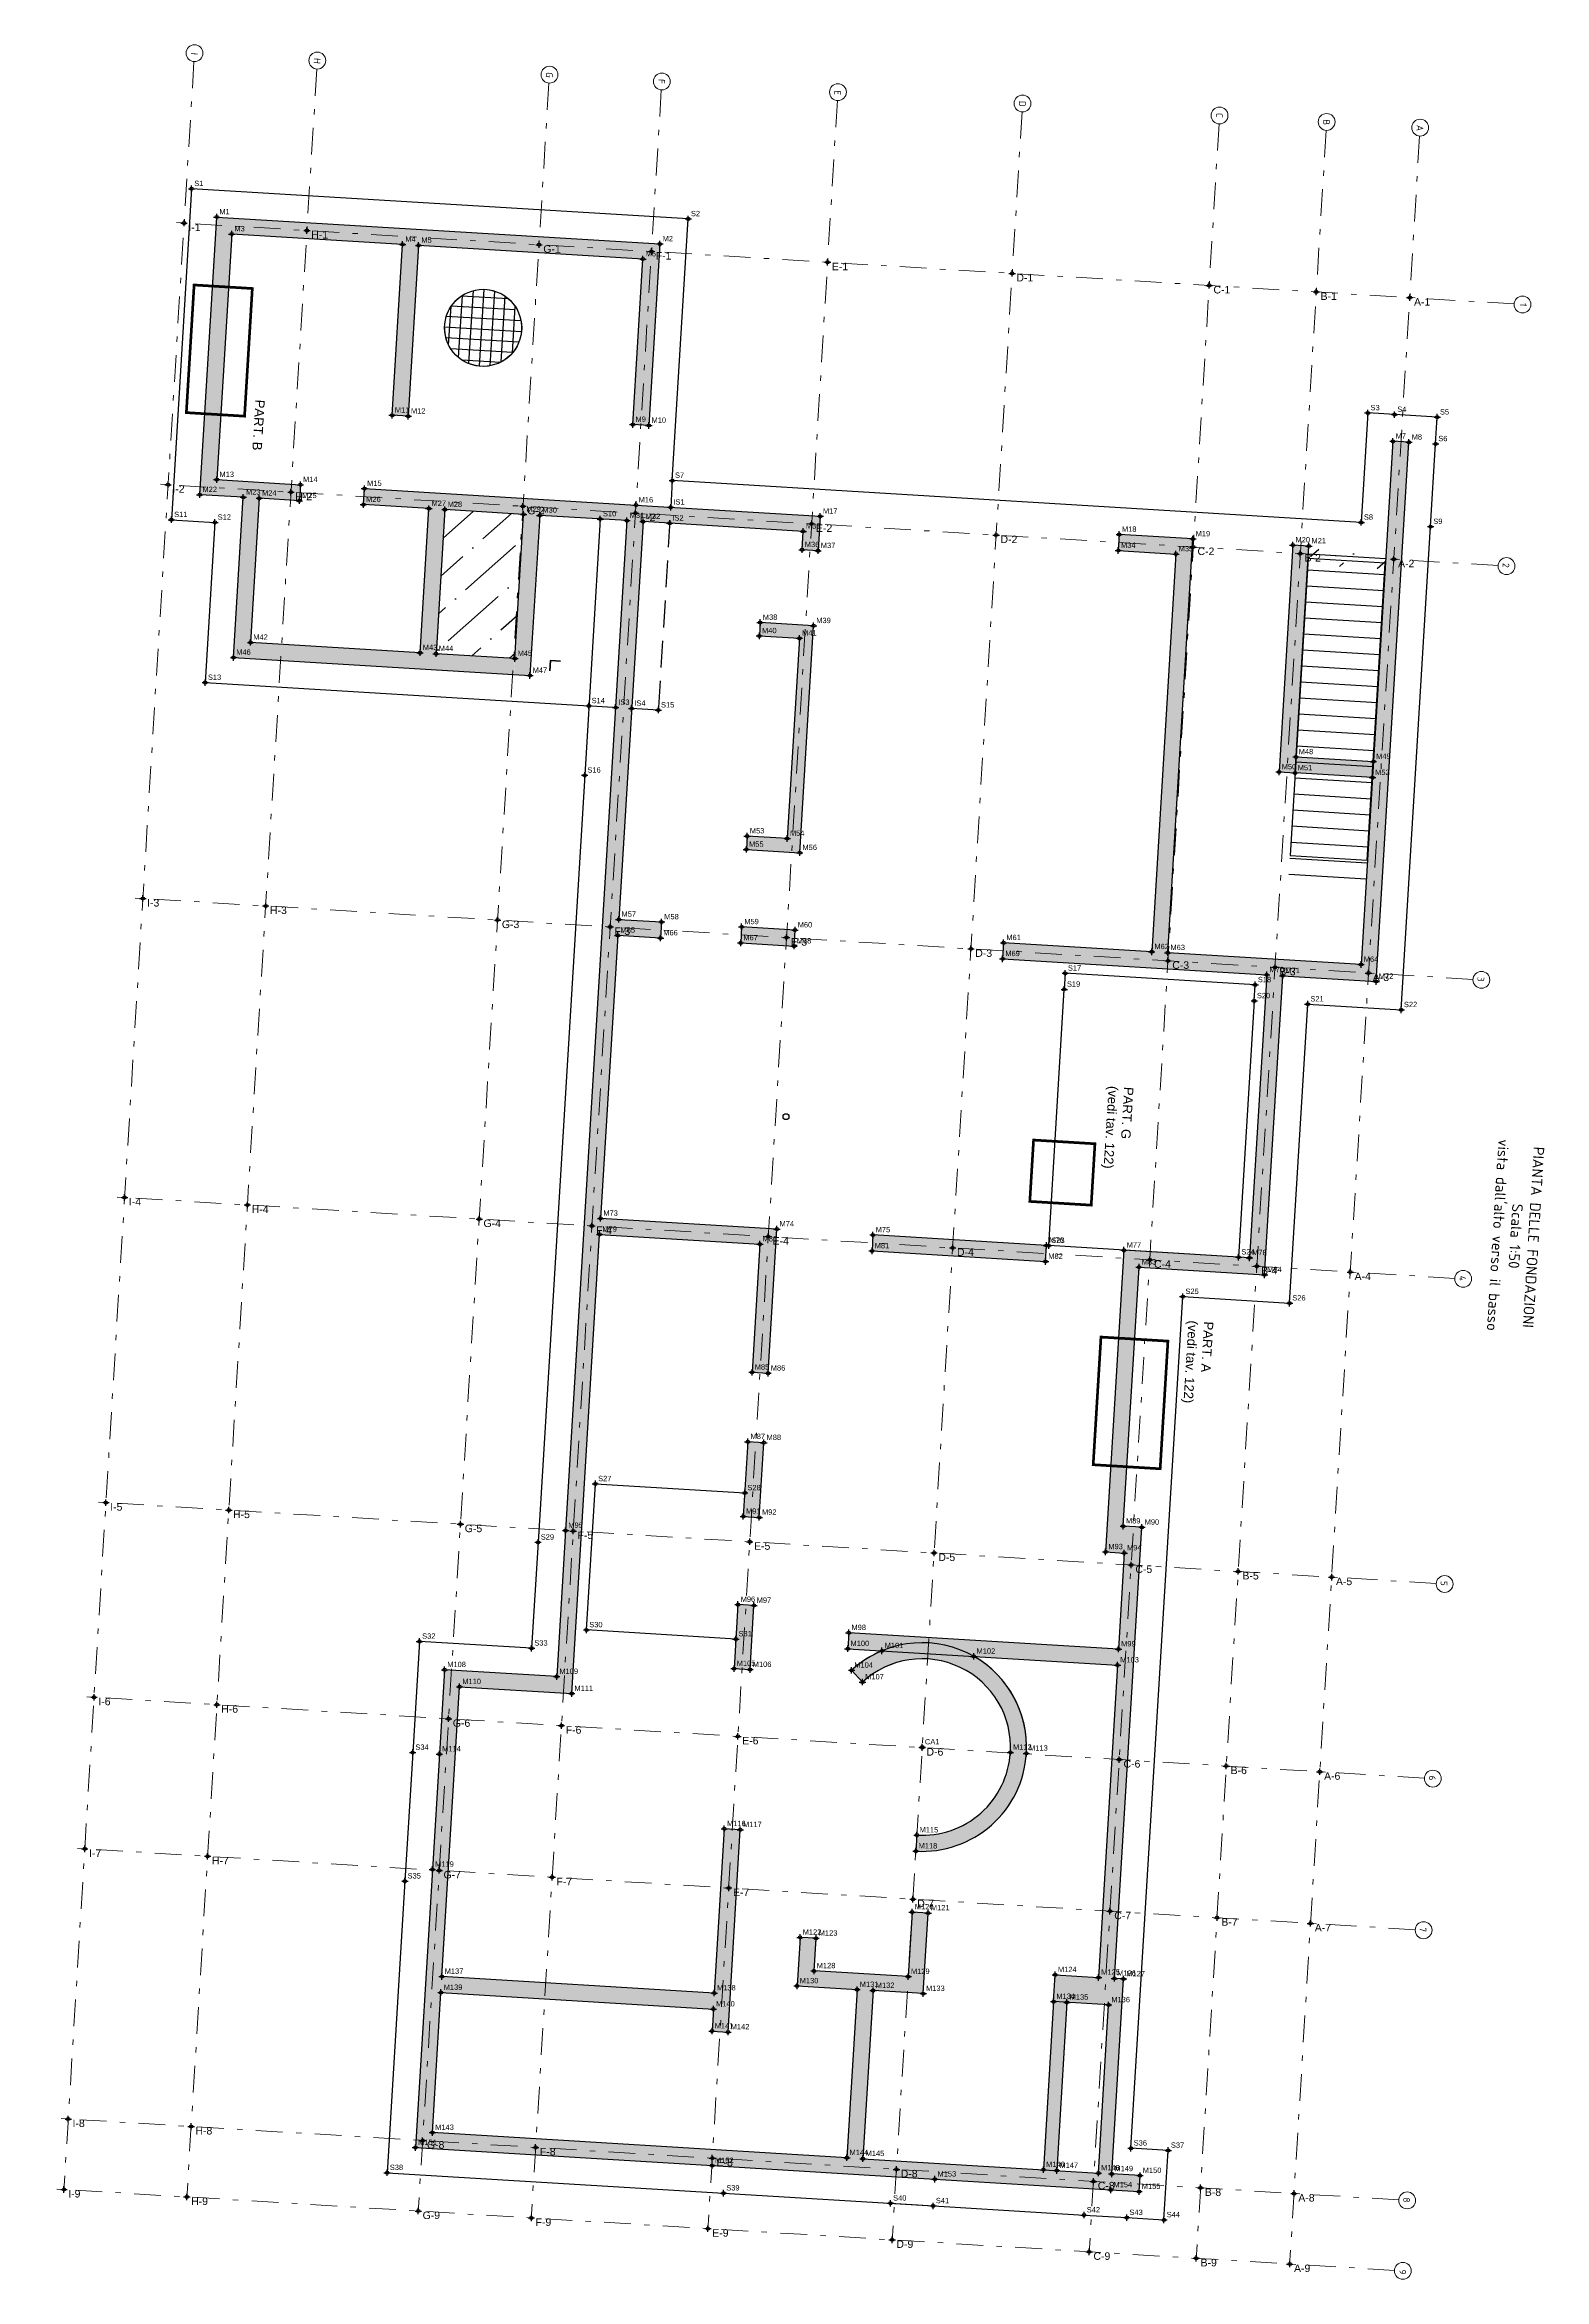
# Model space of a CAD drawing. Header units: metres. Extents: x 990.8 to 1018.8, y 1046 to 1087.7.
import ezdxf

# ---------------------------------------------------------------- set-up
doc = ezdxf.new("R2010")
doc.units = ezdxf.units.M
doc.header["$PDMODE"] = 34
doc.header["$PDSIZE"] = 0.06
for name, pattern in [('Nascosta', [0.158749999999965, 0.10583333333331, -0.052916666666655]), ('TRATTEGGIATA', [0.75, 0.5, -0.25]), ('TRATTO-PUNTO', [1, 0.5, -0.25, 0, -0.25])]:
    doc.linetypes.add(name, pattern=pattern)
doc.layers.add('A-DETL-THIN', color=151, linetype='Continuous', lineweight=20)
for name, color, linetype in [('CAMPITURE', 252, 'Continuous'), ('DBP LINEE SOTTILI', 1, 'Continuous'), ('DBP Q', 1, 'Continuous'), ('DBP QUOTE', 1, 'Continuous'), ('DBP STRUTTURE SOTTILI', 3, 'Continuous'), ('M3 LINEE SOTTILI', 1, 'Continuous'), ('M3 TESTI', 3, 'Continuous'), ('MURI INTERRATO', 4, 'Continuous'), ('PT_ASSI', 30, 'Continuous'), ('PT_CENTRI', 6, 'Continuous'), ('PT_INCROCI', 5, 'Continuous'), ('PT_MURI', 1, 'Continuous'), ('PT_SOLETTA', 3, 'Continuous'), ('SOLETTA INTERRATO', 1, 'Continuous'), ('TESTI', 2, 'Continuous')]:
    doc.layers.add(name, color=color, linetype=linetype)
doc.layers.add('NO-STAMPA', color=200, linetype='Continuous', plot=False)
doc.layers.add('Z_NO STAMPA', color=6, linetype='Continuous', plot=False)
doc.styles.add('DBP 1-50', font='arial.ttf', dxfattribs={"height": 0.125})
doc.styles.add('MA 1-50', font='isocpeur.ttf', dxfattribs={"height": 0.125})
doc.styles.get("Standard").update_dxf_attribs({"font": 'arial.ttf'})
pattern_1 = [(41.52026786393788, (879.5378103541086, 2470.001935237244), (0.3236886467899548, 0.9543849642252795), [1.25, -0.25, 0, -0.25])]

msp = doc.modelspace()

# ---------------------------------------------------------------- hatches: boundary and pattern name
at = {"layer": 'CAMPITURE', "lineweight": 9, "transparency": 33554585}
h = msp.add_hatch(color=4, dxfattribs=at)
h.paths.add_polyline_path([(1016.258909285649, 1080.309077794951), (1015.6458851945599, 1070.227698848335), (1015.3459836691081, 1070.245935129406), (1015.9590077601961, 1080.327314076022)])
h.paths.add_polyline_path([(1015.5948350433091, 1074.338376087295), (1015.57662640694, 1074.038929187892), (1013.8298528166151, 1074.145146234014), (1013.848061452984, 1074.444593133417)])
h.paths.add_polyline_path([(1013.848061452984, 1074.444593133417), (1014.087808498507, 1078.387310642209), (1014.3872553978958, 1078.369102005841), (1014.147508352373, 1074.426384497049)])
h.paths.add_polyline_path([(1011.451419486709, 1070.783308210736), (1011.921809259569, 1078.519019778606), (1012.221256158972, 1078.500811142237), (1011.750866386111, 1070.765099574367)])
h.paths.add_polyline_path([(1010.8255917852662, 1078.285123970137), (1010.843800421635, 1078.584570869539), (1011.921809259569, 1078.519019778606), (1011.9036006232, 1078.219572879204)])
h.paths.add_polyline_path([(1004.9155568116121, 1078.299312388129), (1004.9546780668479, 1078.942674051452), (1005.2541249661272, 1078.924465415091), (1005.2150037108909, 1078.281103751767)])
h.paths.add_polyline_path([(1004.9364694304791, 1078.64322715205), (1004.954678076152, 1078.942674204463), (996.7348606875262, 1079.44250127279), (996.7166520418532, 1079.143054220377)])
h.paths.add_polyline_path([(1001.7518052928099, 1080.64020355236), (1001.939961201952, 1083.734488179471), (1002.239408158192, 1083.716279539646), (1002.0512522490499, 1080.621994912535)])
h.paths.add_polyline_path([(1002.257616800061, 1084.015726438714), (1002.2394081636921, 1083.716279539312), (993.9547106135665, 1084.220051812183), (993.9729192499353, 1084.519498711585)])
h.paths.add_polyline_path([(997.254032318782, 1080.813517460961), (997.4482577733802, 1084.007617721206), (997.7477046726592, 1083.989409084845), (997.553479218061, 1080.7953088246)])
h.paths.add_polyline_path([(994.2541575129687, 1084.201843175814), (993.9567497856115, 1079.310877152248), (993.657302886209, 1079.329085788617), (993.9547106135665, 1084.220051812183)])
h.paths.add_polyline_path([(995.5370730731784, 1079.515335665707), (995.5188644368095, 1079.215888766304), (993.9567497856115, 1079.310877152248), (993.9749584219803, 1079.61032405165)])
h.paths.add_polyline_path([(997.7755158203404, 1076.373680193912), (997.9393935476605, 1079.068702288542), (998.2388404470626, 1079.050493652174), (998.0749627197424, 1076.355471557543)])
h.paths.add_polyline_path([(999.5472433084701, 1076.265945762063), (999.5290346721013, 1075.966498862661), (995.7360406130067, 1076.197141589999), (995.7542492493753, 1076.496588489401)])
h.paths.add_polyline_path([(1000.6279438450501, 1057.215228942208), (1001.9420004363351, 1078.825313515746), (1001.6425535369331, 1078.843522152115), (1000.3284969456481, 1057.233437578577)])
h.paths.add_polyline_path([(1004.8649863375881, 1076.643879710859), (1004.880160201581, 1076.893418799474), (1004.1315429529332, 1076.938940390405), (1004.1163690889412, 1076.689401301789)])
h.paths.add_polyline_path([(1004.6222045196891, 1072.651254391277), (1004.880160201581, 1076.893418799474), (1005.129699284292, 1076.878244935841), (1004.871743602401, 1072.636080527644)])
h.paths.add_polyline_path([(1003.873587271042, 1072.696775982208), (1003.8887611343312, 1072.946315059265), (1004.6373783829781, 1072.900793468334), (1004.6222045196891, 1072.651254391277)])
h.paths.add_polyline_path([(1002.270135728548, 1071.041045584206), (1002.2883443649171, 1071.340492483608), (1001.4898192998421, 1071.389048847258), (1001.471610663473, 1071.089601947856)])
h.paths.add_polyline_path([(1004.7837351932849, 1071.1887538472), (1004.765526556916, 1070.889306947798), (1003.767370225557, 1070.950002402362), (1003.7855788619258, 1071.249449301764)])
h.paths.add_polyline_path([(1004.443840647715, 1065.599078391694), (1004.4256320113459, 1065.299631492291), (1001.131716117922, 1065.499926492348), (1001.1499247542911, 1065.799373391751)])
h.paths.add_polyline_path([(1003.9805160209921, 1062.922264933422), (1004.1261851119439, 1065.31784012866), (1004.4256320113459, 1065.299631492291), (1004.2799629203942, 1062.904056297053)])
h.paths.add_polyline_path([(1009.46632148462, 1064.993119446749), (1009.4845301209889, 1065.292566346151), (1006.2405220441301, 1065.489826573481), (1006.222313407761, 1065.190379674078)])
h.paths.add_polyline_path([(1015.3459836691081, 1070.245935129406), (1015.36419230548, 1070.545382028871), (1008.681984837589, 1070.951710784209), (1008.663776201216, 1070.652263884744)])
h.paths.add_polyline_path([(1013.898656988664, 1070.333943538522), (1013.5587624431141, 1064.744268083042), (1013.2593155437121, 1064.762476719411), (1013.599210089262, 1070.352152174891)])
h.paths.add_polyline_path([(1013.2593155437121, 1064.762476719411), (1013.27752418008, 1065.061923618813), (1010.931856801431, 1065.204557937035), (1010.9136481650621, 1064.905111037633)])
h.paths.add_polyline_path([(1011.2130950644641, 1064.886902401264), (1010.888374382554, 1059.546766028602), (1010.588927483152, 1059.564974664971), (1010.9136481650621, 1064.905111037633)])
h.paths.add_polyline_path([(1003.8166382936752, 1060.227242838844), (1003.90161193006, 1061.624661702678), (1004.201058829462, 1061.606453066309), (1004.116085193077, 1060.209034202475)])
h.paths.add_polyline_path([(1003.943103147571, 1057.36428865812), (1004.015937693046, 1058.562076255728), (1003.716490793644, 1058.580284892097), (1003.643656248169, 1057.382497294489)])
h.paths.add_polyline_path([(1005.7883409076389, 1058.053561905026), (1005.770132271271, 1057.754115005624), (1010.810821744494, 1057.447602960085), (1010.8290303808631, 1057.747049859487)])
h.paths.add_polyline_path([(1010.888374382554, 1059.546766028602), (1010.918722109835, 1060.045844194272), (1011.268076825758, 1060.024600785178), (1011.2377290984768, 1059.525522619508)])
h.paths.add_polyline_path([(1011.2377290984768, 1059.525522619508), (1010.755200234702, 1051.590179785341), (1010.4557533353, 1051.60838842171), (1010.9382821990739, 1059.543731255877)])
h.paths.add_polyline_path([(1009.6168989911271, 1051.158473573537), (1009.6472467176841, 1051.657551727289), (1010.924886910298, 1051.579861540067), (1010.894539183741, 1051.080783386315)])
h.paths.add_polyline_path([(1010.645000116094, 1051.095957249032), (1010.453809434628, 1047.951764811998), (1010.70336507752, 1047.936589941381), (1010.8945557589859, 1051.080782378415)])
h.paths.add_polyline_path([(1011.232371133606, 1047.904422222854), (1011.2141625058662, 1047.604975465358), (997.6891443314983, 1048.427398867673), (997.707352959238, 1048.726845625168)])
h.paths.add_polyline_path([(1007.272278052794, 1052.813172625395), (1007.1806679449701, 1051.306614847743), (1006.8809814747851, 1051.324838051828), (1006.9725915826089, 1052.831395829479)])
h.paths.add_polyline_path([(1006.8991901111531, 1051.624284951214), (1006.8809814747829, 1051.324838051802), (1004.821206978017, 1051.450087920437), (1004.8394156143859, 1051.749534819849)])
h.paths.add_polyline_path([(1004.8394156143991, 1051.749534819848), (1004.8764398416852, 1052.358410182014), (1005.175886741114, 1052.340201545644), (1005.1388625138279, 1051.731326183478)])
h.paths.add_polyline_path([(1006.051939889365, 1048.219431625016), (1006.2431305798691, 1051.363624210695), (1005.9436836804671, 1051.381832847064), (1005.7524929899619, 1048.237640261385)])
h.paths.add_polyline_path([(1003.231588704349, 1050.605913596574), (1003.4615698846042, 1054.388028300459), (1003.761016783882, 1054.369819664098), (1003.531035603628, 1050.587704960213)])
h.paths.add_polyline_path([(997.707352959238, 1048.726845625168), (998.2141600134653, 1057.061451133756), (998.5136069128675, 1057.043242497387), (998.0067998586403, 1048.7086369888)])
h.paths.add_polyline_path([(998.2323686498341, 1057.360898033158), (998.2141600134653, 1057.061451133756), (1000.6097352086808, 1056.915782042805), (1000.6279438450501, 1057.215228942208)])
h.paths.add_polyline_path([(994.2887144173296, 1076.285149926482), (995.7360406256487, 1076.1971417979), (995.7542492493753, 1076.496588489401), (994.3069230443543, 1076.584596672218)])
h.paths.add_polyline_path([(999.5266759089905, 1075.966643191056), (999.8284816292166, 1075.948291175404), (1000.0105679351918, 1078.942759220325), (999.7087622182901, 1078.961111290639)])
for points in [[(994.7702471956534, 1079.261410356779), (994.6063694683335, 1076.566388262152), (994.3069230819647, 1076.584596867324), (994.4708008092848, 1079.279618961952)], [(1003.274806902647, 1051.316650812314), (1003.2565982662782, 1051.017203912912), (998.1660009765656, 1051.326750731175), (998.1842096129344, 1051.626197630577)], [(1009.866438073962, 1051.143299709893), (1009.6752473920901, 1047.999107266182), (1009.4257083092211, 1048.014281129825), (1009.616898991093, 1051.158473573536)]]:
    msp.add_hatch(color=4, dxfattribs=at).paths.add_polyline_path(points)
at = {"layer": 'CAMPITURE', "transparency": 33554585}
h = msp.add_hatch(dxfattribs=at)
h.set_pattern_fill('ANSI36', color=4, scale=4, angle=356.5202678639379, style=0)
h.set_pattern_definition(pattern_1)
h.paths.add_polyline_path([(998.2388404470626, 1079.050493652174), (998.0749627197424, 1076.355471557543), (999.5433859858686, 1076.266180316452), (999.7072637131887, 1078.961202411083)])
at = {"layer": 'CAMPITURE', "lineweight": 9, "transparency": 33554585}
h = msp.add_hatch(color=4, dxfattribs=at)
edge = h.paths.add_edge_path()
edge.add_line((1007.042793586394, 1053.969893397771), (1007.061002222762, 1054.269340297173))
edge.add_arc((1007.160996546605, 1055.916414636273), 1.650106888453633, 266.5258220094397, 492.60474347565247)
edge.add_line((1006.0439782911672, 1057.130961037338), (1005.840924738749, 1057.351396152522))
edge.add_arc((1007.1611496840828, 1055.916298232473), 1.949999986259336, -93.47973102116418, 132.6126473935737, ccw=False)
at = {"layer": 'NO-STAMPA', "transparency": 33554585}
h = msp.add_hatch(dxfattribs=at)
h.set_pattern_fill('ANSI36', color=4, scale=4, angle=356.5202678639379)
h.set_pattern_definition(pattern_1)
h.paths.add_polyline_path([(1015.831878096305, 1078.236625739829), (1015.8136694599361, 1077.937178840427), (1014.366342779492, 1078.025187249543), (1014.3845514158611, 1078.324634148945)])
h = msp.add_hatch(dxfattribs=at)
h.set_pattern_fill('ANSI36', color=4, scale=4, angle=356.5202678639379)
h.set_pattern_definition(pattern_1)
h.paths.add_polyline_path([(1015.831878096305, 1078.236625739829), (1015.8136694599361, 1077.937178840427), (1014.366342779492, 1078.025187249543), (1014.3845514158611, 1078.324634148945)])

# ---------------------------------------------------------------- linework, layer by layer
at = {"layer": 'A-DETL-THIN', "color": 4, "transparency": 33554585}
for radius, start, end in [(0.720510051935161, 86.5202678639269, 266.5202678639449), (0.7205100519351609, 266.5202678639449, 86.5202678639269)]:
    msp.add_arc((998.953574704788, 1082.447735678331, -1.05846599999995), radius, start, end, dxfattribs=at)
at = {"layer": 'DBP LINEE SOTTILI', "color": 4, "linetype": 'Continuous', "transparency": 33554585}
msp.add_circle((1004.6141347323601, 1067.700523055923, -1.05846599999995), 0.055416520272081, dxfattribs=at)
at = {"layer": 'DBP Q', "color": 4, "linetype": 'Nascosta', "transparency": 33554585, "const_width": 0.05, "elevation": -1.05846599999995}
for points in [[(994.6392883030398, 1083.183340783447), (994.4941647024007, 1080.796736352378), (993.4061287202728, 1080.862897169519), (993.5512523209122, 1083.249501600587)], [(1010.389229759398, 1067.194145225757), (1010.319457806464, 1066.046722950518), (1009.1720631294679, 1066.11649322527), (1009.2418350824018, 1067.263915500509)], [(1011.7533595459781, 1063.504867813422), (1011.608235945339, 1061.118263382353), (1010.356719480674, 1061.194365049327), (1010.5018430813129, 1063.580969480396)]]:
    msp.add_lwpolyline(points, close=True, dxfattribs=at)
at = {"layer": 'DBP QUOTE', "color": 4, "transparency": 33554585, "elevation": -1.05846599999995}
for points in [[(998.3092258565816, 1082.125323990028), (998.3531017075302, 1082.846876513734)], [(998.3640333352737, 1082.861952660793), (999.5518429431131, 1082.789724852564)], [(998.4954506483828, 1081.892711101427), (998.56574905765, 1083.048791120905)], [(998.5570510508164, 1083.049320025509), (999.420069054951, 1082.996842003367)], [(998.6888850646799, 1081.778662813565), (998.7719676569986, 1083.144982847649)], [(998.8863807631187, 1081.731403620737), (998.9737344778728, 1083.167963641186)], [(999.0873195816466, 1081.74076764857), (999.172058179035, 1083.134321220277)], [(999.2919992477318, 1081.811651121325), (999.3665783015222, 1083.038127720972)], [(999.5027437251224, 1081.982272372565), (999.555159051966, 1082.844259332303)], [(998.2334166805028, 1082.469156311709), (999.6710236508538, 1082.381738934482)], [(998.2673853141973, 1082.667460176667), (999.6613317180097, 1082.582697692115)], [(998.2563303973782, 1082.267393569603), (999.6238317521534, 1082.184239144051)], [(998.3525959072686, 1082.061170483681), (999.5032865794628, 1081.991199787492)], [(998.5533722491505, 1081.8485923487), (999.278232055756, 1081.804515389937)]]:
    msp.add_lwpolyline(points, dxfattribs=at)
at = {"layer": 'DBP STRUTTURE SOTTILI', "color": 4, "transparency": 33554585}
msp.add_circle((998.953574704788, 1082.447735678331, -1.05846599999995), 0.7205100519275652, dxfattribs=at)
at = {"layer": 'M3 LINEE SOTTILI', "color": 4, "linetype": 'TRATTO-PUNTO', "lineweight": 20, "transparency": 33554585}
for points in [[(993.54866253113, 1087.426914587273), (991.1168339084993, 1047.61813449021)], [(995.8444220932224, 1087.287315041778), (993.4141750599795, 1047.478438772117)], [(1000.1834756320582, 1087.023454126131), (997.7406253174263, 1047.215357873097)], [(1002.284192779865, 1086.895714634632), (999.8530523152592, 1047.086906334156)], [(1005.5755591763441, 1086.696087732951), (1003.1548129036241, 1046.886134317313)], [(1009.0267045924879, 1086.489430571537), (1006.5973609612979, 1046.676801357481)], [(1012.7092952643, 1086.262232007899), (1010.2801503802, 1046.452859905805)], [(1014.710535078525, 1086.140112178904), (1012.2815016359868, 1046.331162612109)], [(1016.4579529513348, 1086.033855955534), (1014.028834166751, 1046.224911578181)], [(1018.223166105106, 1082.894623223438), (992.9939572495812, 1084.428749944539)], [(1017.925758377748, 1078.003657199872), (992.6965495222239, 1079.537783920973)], [(1017.455368604885, 1070.267945631955), (992.2261597493607, 1071.802072353055)], [(1017.115474398455, 1064.678275753404), (991.8862737209708, 1066.212536965019)], [(1016.768599536508, 1058.973806742844), (991.5393906809836, 1060.507933463944)], [(1016.5473646046271, 1055.335526915112), (991.3181557491025, 1056.869653636212)], [(1016.3749895136689, 1052.500762934107), (991.1457806581443, 1054.034889655207)], [(1016.067870513582, 1047.450091897535), (990.8386616580574, 1048.984218618635)], [(1015.9877525135589, 1046.132525540165), (990.7585436580346, 1047.666652261265)]]:
    msp.add_lwpolyline(points, dxfattribs=at)
at = {"layer": 'M3 LINEE SOTTILI', "color": 4, "lineweight": 35, "transparency": 33554585, "elevation": -1.05846599999995}
msp.add_lwpolyline([(1000.3998901614741, 1076.215394156689), (1000.209801315912, 1076.226952996248), (1000.198242476592, 1076.036864151003)], dxfattribs=at)
at = {"layer": 'M3 LINEE SOTTILI', "color": 4, "lineweight": 20, "transparency": 33554585}
for centre in [(993.5582178579025, 1087.584055018707, -1.05846599999995), (995.8539774199949, 1087.444455473212, -1.05846599999995), (1000.1930309588301, 1087.180594557565, -1.05846599999995), (1002.2937481066378, 1087.052855066066, -1.05846599999995), (1005.585084215809, 1086.852730079845, -1.05846599999995), (1009.0360350726542, 1086.642886166268, -1.05846599999995), (1012.718824491556, 1086.418944714593, -1.05846599999995), (1014.7201129112309, 1086.297621442623, -1.05846599999995), (1016.467508278108, 1086.190996386968, -1.05846599999995), (1018.38030653654, 1082.885067896666, -1.05846599999995), (1018.082898809183, 1077.9941018731, -1.05846599999995), (1017.6125090363189, 1070.258390305182, -1.05846599999995), (1017.27263297635, 1064.669019017316, -1.05846599999995), (1016.925739967942, 1058.964251416072, -1.05846599999995), (1016.7045050360612, 1055.325971588339, -1.05846599999995), (1016.532129945103, 1052.491207607334, -1.05846599999995), (1016.225010945016, 1047.440536570762, -1.05846599999995), (1016.144892944993, 1046.122970213393, -1.05846599999995)]:
    msp.add_circle(centre, 0.1574306814475634, dxfattribs=at)
at = {"layer": 'MURI INTERRATO', "color": 4, "transparency": 33554585}
for p, q in [((994.2887144455958, 1076.285149967919, -1.05846599999995), (994.4708002962511, 1079.279618993148, -1.05846599999995)), ((994.7702471956534, 1079.261410356779, -1.05846599999995), (994.6063694683332, 1076.566388262149, -1.05846599999995)), ((997.7755158203404, 1076.373680193912, -1.05846599999995), (997.9393935476605, 1079.068702288542, -1.05846599999995)), ((998.2388404470626, 1079.050493652174, -1.05846599999995), (998.0749627197424, 1076.355471557543, -1.05846599999995)), ((999.7111210357903, 1078.960967856694, -1.05846599999995), (998.2388404470626, 1079.050493652174, -1.05846599999995)), ((999.5472433084701, 1076.265945762063, -1.05846599999995), (999.7111210357903, 1078.960967856694, -1.05846599999995)), ((1000.0105679351918, 1078.942759220325, -1.05846599999995), (999.8284816292166, 1075.948291175404, -1.05846599999995)), ((1001.6425535369331, 1078.843522152115, -1.05846599999995), (1000.0105679351918, 1078.942759220325, -1.05846599999995)), ((1001.6425535369331, 1078.843522152115, -1.05846599999995), (1000.494499013877, 1059.963395144788, -1.05846599999995)), ((1014.3872553978958, 1078.369102005841, -1.05846599999995), (1014.087808498494, 1078.38731064221, -1.05846599999995)), ((997.7755158203404, 1076.373680193912, -1.05846599999995), (994.6063694683332, 1076.566388262149, -1.05846599999995)), ((994.2887139325621, 1076.285149999115, -1.05846599999995), (999.8284816986636, 1075.948291171181, -1.05846599999995)), ((999.5472433084701, 1076.265945762063, -1.05846599999995), (998.0749627197424, 1076.355471557543, -1.05846599999995)), ((1015.576626406938, 1074.038929187893, -1.05846599999995), (1014.1292997264941, 1074.126937597009, -1.05846599999995)), ((1014.147508362865, 1074.426384496411, -1.05846599999995), (1015.5948350433091, 1074.338376087295, -1.05846599999995)), ((1013.599210089262, 1070.352152174891, -1.05846599999995), (1013.27752418008, 1065.061923618813, -1.05846599999995)), ((1013.5587624431141, 1064.744268083042, -1.05846599999995), (1013.898656988664, 1070.333943538522, -1.05846599999995)), ((1013.898656988664, 1070.333943538522, -1.05846599999995), (1015.6454305685102, 1070.227726493037, -1.05846599999995)), ((1004.443840647715, 1065.599078391694, -1.05846599999995), (1001.1499247542911, 1065.799373391751, -1.05846599999995)), ((1000.6097352086808, 1056.915782042805, -1.05846599999995), (1001.131716117922, 1065.499926492348, -1.05846599999995)), ((1001.131716117922, 1065.499926492348, -1.05846599999995), (1004.1261851119439, 1065.31784012866, -1.05846599999995)), ((1004.1261851119439, 1065.31784012866, -1.05846599999995), (1003.9805160209921, 1062.922264933422, -1.05846599999995)), ((1004.2799629203942, 1062.904056297053, -1.05846599999995), (1004.443840647715, 1065.599078391694, -1.05846599999995)), ((1006.2405220441301, 1065.489826573481, -1.05846599999995), (1006.222313407761, 1065.190379674078, -1.05846599999995)), ((1009.4845301209889, 1065.292566346151, -1.05846599999995), (1006.2405220441301, 1065.489826573481, -1.05846599999995)), ((1009.46632148462, 1064.993119446749, -1.05846599999995), (1009.4845301209889, 1065.292566346151, -1.05846599999995)), ((1006.222313407761, 1065.190379674078, -1.05846599999995), (1009.46632148462, 1064.993119446749, -1.05846599999995)), ((1010.931856801431, 1065.204557937035, -1.05846599999995), (1010.588927483152, 1059.564974664971, -1.05846599999995)), ((1010.918722109835, 1060.045844194272, -1.05846599999995), (1011.2130950644641, 1064.886902401264, -1.05846599999995)), ((1013.27752418008, 1065.061923618813, -1.05846599999995), (1010.931856801431, 1065.204557937035, -1.05846599999995)), ((1011.2130950644641, 1064.886902401264, -1.05846599999995), (1013.5587624431141, 1064.744268083042, -1.05846599999995)), ((1003.9805160209921, 1062.922264933422, -1.05846599999995), (1004.2799629203942, 1062.904056297053, -1.05846599999995)), ((1000.494499013877, 1059.963395144788, -1.05846599999995), (1000.3284969456481, 1057.233437578577, -1.05846599999995)), ((1010.755200352562, 1051.590179766212, -1.05846599999995), (1011.268076825758, 1060.024600785178, -1.05846599999995)), ((1011.268076825758, 1060.024600785178, -1.05846599999995), (1010.918722109835, 1060.045844194272, -1.05846599999995)), ((1010.588927483152, 1059.564974664971, -1.05846599999995), (1010.9382821990739, 1059.543731255877, -1.05846599999995)), ((1010.9382821990739, 1059.543731255877, -1.05846599999995), (1010.8290303808631, 1057.747049859487, -1.05846599999995)), ((1005.7883409076389, 1058.053561905026, -1.05846599999995), (1005.770132271271, 1057.754115005624, -1.05846599999995)), ((1010.8290303808631, 1057.747049859487, -1.05846599999995), (1005.7883409076389, 1058.053561905026, -1.05846599999995)), ((998.2323686498341, 1057.360898033158, -1.05846599999995), (998.1364698316252, 1055.783811029641, -1.05846599999995)), ((1000.3284969456481, 1057.233437578577, -1.05846599999995), (998.2323686498341, 1057.360898033158, -1.05846599999995)), ((1005.770132271271, 1057.754115005624, -1.05846599999995), (1010.810821744494, 1057.447602960085, -1.05846599999995)), ((1005.840924796081, 1057.351396199737, -1.05846599999995), (1006.044179004022, 1057.130743143178, -1.05846599999995)), ((1010.810821744494, 1057.447602960085, -1.05846599999995), (1010.4557533353, 1051.60838842171, -1.05846599999995)), ((998.5136069128675, 1057.043242497387, -1.05846599999995), (1000.6097352086808, 1056.915782042805, -1.05846599999995)), ((998.1364698316252, 1055.783811029641, -1.05846599999995), (998.0053676497696, 1053.627793353946, -1.05846599999995)), ((1003.761016783882, 1054.369819664098, -1.05846599999995), (1003.46156988448, 1054.388028300467, -1.05846599999995)), ((1007.061002222762, 1054.269340297173, -1.05846599999995), (1007.042793586394, 1053.969893397771, -1.05846599999995)), ((998.0053676497696, 1053.627793353946, -1.05846599999995), (997.6891443314983, 1048.427398867673, -1.05846599999995)), ((1007.272278052794, 1052.813172625395, -1.05846599999995), (1006.972831153392, 1052.831381261763, -1.05846599999995)), ((1007.181397531207, 1051.306570483366, -1.05846599999995), (1007.272259702758, 1052.813173741215, -1.05846599999995)), ((997.6891443314983, 1048.427398867673, -1.05846599999995), (1003.235852718447, 1048.090117044874, -1.05846599999995)), ((1003.235852718446, 1048.090117044873, -1.05846599999995), (1007.396214653786, 1047.83713557205, -1.05846599999995))]:
    msp.add_line(p, q, dxfattribs=at)
at = {"layer": 'MURI INTERRATO', "color": 4, "transparency": 33554585, "elevation": -1.05846599999995}
for points in [[(994.4708002962511, 1079.279618993148), (993.657302886209, 1079.329085788617), (993.9729192499353, 1084.519498711585), (1002.257616800061, 1084.015726438714), (1002.051252192213, 1080.621994915992), (1001.7518052928099, 1080.64020355236), (1001.9399612642901, 1083.734488175681), (997.7477046726592, 1083.989409084845), (997.5534792181843, 1080.795308824592), (997.254032318782, 1080.813517460961), (997.448257773257, 1084.007617721213), (994.2541575129687, 1084.201843175814), (993.9749584219803, 1079.61032405165), (995.5370730731784, 1079.515335665707), (995.5188644368095, 1079.215888766304), (994.7702471956534, 1079.261410356779)], [(1015.6454305685102, 1070.227726493037), (1016.258909285649, 1080.309077794951), (1015.9594623862458, 1080.32728643132), (1015.364192305477, 1070.545382028808)], [(997.9393935476605, 1079.068702288542), (996.7166520511573, 1079.143054373387), (996.7348606875262, 1079.44250127279), (1001.810485623002, 1079.133864733332), (1005.2541249661272, 1078.924465415091), (1005.2150037110141, 1078.28110375176), (1004.9155568116121, 1078.299312388129), (1004.936469430356, 1078.643227152058), (1001.9420004363351, 1078.825313515746), (1001.4898192998421, 1071.389048847258), (1002.2883443649171, 1071.340492483608), (1002.270135728548, 1071.041045584206), (1001.471610663473, 1071.089601947856), (1001.1499247542911, 1065.799373391751)], [(1015.364192305477, 1070.545382028808), (1011.7508663861081, 1070.76509957432), (1012.221256158972, 1078.500811142237), (1010.843800421635, 1078.584570869539), (1010.8255917852662, 1078.285123970137), (1011.9036006232031, 1078.219572879251), (1011.451419486709, 1070.783308210736), (1008.681984837589, 1070.951710784209), (1008.6637762012201, 1070.652263884806), (1013.599210089262, 1070.352152174891)], [(1014.087808498494, 1078.38731064221), (1013.8298528166151, 1074.145146234014), (1014.1292997160172, 1074.126937597646), (1014.3872553978958, 1078.369102005841)], [(1003.46156988448, 1054.388028300467), (1003.274806902647, 1051.316650812314), (998.1842096128116, 1051.626197630584), (998.5136069128675, 1057.043242497387)], [(998.0067998672694, 1048.708637130706), (998.1660009765656, 1051.326750731175), (1003.2565982664009, 1051.017203912905), (1003.231588704349, 1050.605913596574), (1003.531035603751, 1050.587704960206), (1003.761016783882, 1054.369819664098)], [(1006.972812803356, 1052.831382377584), (1006.8994113319031, 1051.624271499368)], [(1006.9001592681739, 1051.624226019137), (1005.1388625138279, 1051.731326183478), (1005.175886741114, 1052.340201545644), (1004.8764398425001, 1052.358410194963), (1004.821206978017, 1051.450087920437), (1005.9436836804671, 1051.381832847064), (1005.7524929985939, 1048.237640403339), (998.0067998672694, 1048.708637130706)], [(1007.181397531207, 1051.306570483366), (1006.2431305798691, 1051.363624210695), (1006.0519398979959, 1048.21943176697), (1010.4538094342211, 1047.951764805307), (1010.645000116094, 1051.095957249032), (1009.6168989911271, 1051.158473573537), (1009.647246718409, 1051.657551739207), (1010.4557533353, 1051.60838842171)], [(1007.396214653786, 1047.83713557205), (1010.685139866426, 1047.637144058424), (1011.214162506793, 1047.604975480594), (1011.232371133606, 1047.904422222854), (1010.70336507752, 1047.936589941381), (1010.924886910298, 1051.579861540067), (1010.755200233978, 1051.590179773423)], [(1009.6168989911271, 1051.158473573537), (1009.4257083092211, 1048.014281129825)], [(1009.866438073962, 1051.143299709893), (1009.675247392056, 1047.999107266181)]]:
    msp.add_lwpolyline(points, dxfattribs=at)
for points in [[(1004.8649863375881, 1076.643879710859), (1004.6373783829781, 1072.900793468334), (1003.888761134685, 1072.946315065091), (1003.873587271042, 1072.696775982208), (1004.871743602401, 1072.636080527644), (1005.129699284292, 1076.878244935841), (1004.1315429529332, 1076.938940390405), (1004.116369089295, 1076.689401307615)], [(1003.767370225557, 1070.950002402362), (1004.765526556916, 1070.889306947798), (1004.7837351932849, 1071.1887538472), (1003.7855788619258, 1071.249449301764)], [(1003.90161193006, 1061.624661702678), (1003.816638293798, 1060.227242838837), (1004.1160851932, 1060.209034202468), (1004.201058829462, 1061.606453066309)], [(1003.643656248169, 1057.382497294489), (1003.943103147571, 1057.36428865812), (1004.015937693046, 1058.562076255728), (1003.716490793644, 1058.580284892097)]]:
    msp.add_lwpolyline(points, close=True, dxfattribs=at)
at = {"layer": 'MURI INTERRATO', "color": 4, "transparency": 33554585}
for centre, radius, start, end in [((1007.161149722793, 1055.916298243886, -1.05846599999995), 1.949999999999857, 356.5202678639398, 132.61264627873206), ((1007.1611497881399, 1055.916298120136, -1.05846599999995), 1.950000139383172, 112.69722040093936, 132.61264740897573), ((1007.161149722793, 1055.916298243886, -1.05846599999995), 1.64999999999986, 356.52026786394106, 132.60591444020815), ((1007.161530655017, 1055.916524464399, -1.05846599999995), 1.649633519426408, 356.51162211858315, 132.62770322779738), ((1007.1611497227909, 1055.916298243886, -1.05846599999995), 1.950000000001525, 356.5202678639429, 60.34331569530647), ((1007.1611497227909, 1055.916298243886, -1.05846599999995), 1.950000000001529, 266.52026786392923, 356.5202678639429), ((1007.1611497227909, 1055.916298243886, -1.05846599999995), 1.650000000001528, 266.52026786392884, 356.5202678639446)]:
    msp.add_arc(centre, radius, start, end, dxfattribs=at)
at = {"layer": 'NO-STAMPA', "color": 4, "transparency": 33554585, "elevation": -1.05846599999995}
msp.add_lwpolyline([(1014.373530255604, 1078.135049525413), (1014.036063528235, 1072.585300323164), (1015.477660246903, 1072.497640339063), (1015.8151269742721, 1078.047389541312)], close=True, dxfattribs=at)
at = {"layer": 'PT_ASSI'}
for p in [(993.3641363466655, 1084.4062402555637, -1.05846599999995), (995.6600159191289, 1084.2666334125306, -1.05846599999995), (999.998113896747, 1084.0028442440184, -1.05846599999995), (1002.0997195796019, 1083.8750507228758, -1.05846599999995), (1005.3918459549462, 1083.674864539053, -1.05846599999995), (1008.8421592108433, 1083.4650593964363, -1.05846599999995), (1012.5249486297453, 1083.241117944761, -1.05846599999995), (1014.5262210192062, 1083.119425446734, -1.05846599999995), (1016.2736324162967, 1083.0131696171366, -1.05846599999995), (993.0653633310302, 1079.5153572518514, -1.05846599999995), (995.3614372166234, 1079.37573859311, -1.05846599999995), (999.6979866601314, 1079.1120435871844, -1.05846599999995), (1001.8010310086747, 1078.9841625842867, -1.05846599999995), (1005.094438227589, 1078.783898515487, -1.05846599999995), (1008.5437191205734, 1078.5741561483437, -1.05846599999995), (1012.2265085394755, 1078.3502146966682, -1.05846599999995), (1014.2277914140094, 1078.2285215610696, -1.05846599999995), (1015.9751923260269, 1078.1222663690437, -1.05846599999995), (992.5928141736457, 1071.7797769908452, -1.05846599999995), (994.8891953912299, 1071.6401396439944, -1.05846599999995), (999.2232956226252, 1071.37659356869, -1.05846599999995), (1001.3286154117981, 1071.2485742017916, -1.05846599999995), (1004.6240484547258, 1071.0481869475695, -1.05846599999995), (1008.0716965288183, 1070.8385438681648, -1.05846599999995), (1011.7544859477204, 1070.6146024164898, -1.05846599999995), (1013.7557854057881, 1070.4929082724868, -1.05846599999995), (1015.5031697342716, 1070.3866540888653, -1.05846599999995), (992.2513677360059, 1066.1903345340731, -1.05846599999995), (994.5479702728768, 1066.0506714414582, -1.05846599999995), (998.8802993736933, 1065.7872098843402, -1.05846599999995), (1000.9872626360775, 1065.6590793086198, -1.05846599999995), (1004.2841584075641, 1065.4585854695326, -1.05846599999995), (1007.7306255328933, 1065.2489957605642, -1.05846599999995), (1011.4134137538765, 1065.0250346771245, -1.05846599999995), (1013.414724543854, 1064.9033291361245, -1.05846599999995), (1015.162096321075, 1064.797066366474, -1.05846599999995), (991.9028924038672, 1060.485829809825, -1.05846599999995), (994.1997223261585, 1060.346165178334, -1.05846599999995), (998.5302467078692, 1060.0828365417367, -1.05846599999995), (1000.6388886403612, 1059.9546151633974, -1.05846599999995), (1003.9372793863487, 1059.7540480584587, -1.05846599999995), (1007.3825435448587, 1059.5445499391524, -1.05846599999995), (1011.0653329637607, 1059.320608487477, -1.05846599999995), (1013.0666566337877, 1059.198912871204, -1.05846599999995), (1014.8140167503119, 1059.0926601598528, -1.05846599999995), (991.6806418646855, 1056.8476117386983, -1.05846599999995), (993.9776163321519, 1056.7079383177677, -1.05846599999995), (998.3069887941012, 1056.4446797266044, -1.05846599999995), (1000.4167009177022, 1056.316393272551, -1.05846599999995), (1003.7160444544676, 1056.1157682307266, -1.05846599999995), (1007.1605406613826, 1055.9063168086857, -1.05846599999995), (1010.8433300802847, 1055.6823753570106, -1.05846599999995), (1012.8446615499221, 1055.560679266462, -1.05846599999995), (1014.5920138668358, 1055.4544270293861, -1.05846599999995), (991.5074754637867, 1054.012895875323, -1.05846599999995), (993.8045625535569, 1053.8732156061044, -1.05846599999995), (998.1330374977772, 1053.6100115908073, -1.05846599999995), (1000.2435834602668, 1053.4816744330428, -1.05846599999995), (1003.5436693635095, 1053.2810042497215, -1.05846599999995), (1006.9875672213079, 1053.0715892118326, -1.05846599999995), (1010.67035664021, 1052.8476477601573, -1.05846599999995), (1012.67169418691, 1052.7259513000774, -1.05846599999995), (1014.4190404267611, 1052.619699432533, -1.05846599999995), (991.1989465945801, 1048.962310569457, -1.05846599999995), (993.4962343423987, 1048.8226180987115, -1.05846599999995), (997.8231101881298, 1048.5595113206973, -1.05846599999995), (999.9351417931466, 1048.4310838246306, -1.05846599999995), (1003.2365503634227, 1048.2303332131496, -1.05846599999995), (1006.6793821484991, 1048.0209830005454, -1.05846599999995), (1010.3621715674013, 1047.7970415488703, -1.05846599999995), (991.118460802613, 1047.644766576619, -1.05846599999995), (993.4158008960094, 1047.5050709228665, -1.05846599999995), (1012.363519941544, 1047.6753444304, -1.05846599999995), (1014.1108553539524, 1047.5690932212458, -1.05846599999995), (997.7422595856129, 1047.2419895111002, -1.05846599999995), (999.8546787495497, 1047.1135384485196, -1.05846599999995), (1003.1564323633997, 1046.9127668557796, -1.05846599999995), (1006.5989860425489, 1046.7034335541193, -1.05846599999995), (1010.281775461451, 1046.479492102444, -1.05846599999995), (1012.283126660144, 1046.3577948122197, -1.05846599999995), (1014.030459248002, 1046.2515437748198, -1.05846599999995)]:
    msp.add_point(p, dxfattribs=at)
at = {"layer": 'PT_CENTRI'}
msp.add_point((1007.1611497227909, 1055.916298243886, -1.05846599999995), dxfattribs=at)
at = {"layer": 'PT_INCROCI'}
for p in [(1002.4592872383747, 1079.0944126878662, -1.05846599999995), (1002.441078602006, 1078.7949657884647, -1.05846599999995), (1001.4301194781208, 1075.3499755212624, -1.05846599999995), (1001.7295663775227, 1075.331766884893, -1.05846599999995)]:
    msp.add_point(p, dxfattribs=at)
at = {"layer": 'PT_MURI'}
for p in [(993.9729192499353, 1084.519498711585, -1.05846599999995), (994.2541575129687, 1084.201843175814, -1.05846599999995), (997.448257773257, 1084.007617721213, -1.05846599999995), (997.7477046726592, 1083.989409084845, -1.05846599999995), (1001.9399612642901, 1083.734488175681, -1.05846599999995), (1002.257616800061, 1084.015726438714, -1.05846599999995), (997.254032318782, 1080.813517460961, -1.05846599999995), (997.5534792181843, 1080.795308824592, -1.05846599999995), (1001.7518052928099, 1080.64020355236, -1.05846599999995), (1002.051252192213, 1080.621994915992, -1.05846599999995), (1015.9594623862458, 1080.32728643132, -1.05846599999995), (1016.258909285649, 1080.309077794951, -1.05846599999995), (993.9749584219803, 1079.61032405165, -1.05846599999995), (995.5370730731784, 1079.515335665707, -1.05846599999995), (996.7348606875262, 1079.44250127279, -1.05846599999995), (993.657302886209, 1079.329085788617, -1.05846599999995), (994.4708002962511, 1079.279618993148, -1.05846599999995), (994.7702471956534, 1079.261410356779, -1.05846599999995), (995.5188644368095, 1079.215888766304, -1.05846599999995), (996.7166520511573, 1079.143054373387, -1.05846599999995), (997.9393935476605, 1079.068702288542, -1.05846599999995), (998.2388404470626, 1079.050493652174, -1.05846599999995), (1001.810485623002, 1079.133864733332, -1.05846599999995), (999.7111210357903, 1078.960967856694, -1.05846599999995), (1000.0105679351918, 1078.942759220325, -1.05846599999995), (1001.6425535369331, 1078.843522152115, -1.05846599999995), (1001.9420004363351, 1078.825313515746, -1.05846599999995), (1004.936469430356, 1078.643227152058, -1.05846599999995), (1005.2541249661272, 1078.924465415091, -1.05846599999995), (1004.9155568116121, 1078.299312388129, -1.05846599999995), (1005.2150037110141, 1078.28110375176, -1.05846599999995), (1010.8255917852662, 1078.285123970137, -1.05846599999995), (1010.843800421635, 1078.584570869539, -1.05846599999995), (1011.9036006232031, 1078.219572879251, -1.05846599999995), (1012.221256158972, 1078.500811142237, -1.05846599999995), (1014.087808498494, 1078.38731064221, -1.05846599999995), (1014.3872553978958, 1078.369102005841, -1.05846599999995), (1004.1315429529332, 1076.938940390405, -1.05846599999995), (994.6063694683332, 1076.566388262149, -1.05846599999995), (1004.116369089295, 1076.689401307615, -1.05846599999995), (1004.8649863375881, 1076.643879710859, -1.05846599999995), (1005.129699284292, 1076.878244935841, -1.05846599999995), (994.2887144455958, 1076.285149967919, -1.05846599999995), (997.7755158203404, 1076.373680193912, -1.05846599999995), (998.0749627197424, 1076.355471557543, -1.05846599999995), (999.5472433084701, 1076.265945762063, -1.05846599999995), (999.8284816292166, 1075.948291175404, -1.05846599999995), (1014.147508362865, 1074.426384496411, -1.05846599999995), (1013.8298528166151, 1074.145146234014, -1.05846599999995), (1014.1292997264941, 1074.126937597009, -1.05846599999995), (1015.576626406938, 1074.038929187893, -1.05846599999995), (1015.5948350433091, 1074.338376087295, -1.05846599999995), (1003.888761134685, 1072.946315065091, -1.05846599999995), (1004.6373783829781, 1072.900793468334, -1.05846599999995), (1003.873587271042, 1072.696775982208, -1.05846599999995), (1004.871743602401, 1072.636080527644, -1.05846599999995), (1001.471610663473, 1071.089601947856, -1.05846599999995), (1001.4898192998421, 1071.389048847258, -1.05846599999995), (1002.2883443649171, 1071.340492483608, -1.05846599999995), (1003.7855788619258, 1071.249449301764, -1.05846599999995), (1004.7837351932849, 1071.1887538472, -1.05846599999995), (1002.270135728548, 1071.041045584206, -1.05846599999995), (1003.767370225557, 1070.950002402362, -1.05846599999995), (1004.765526556916, 1070.889306947798, -1.05846599999995), (1008.681984837589, 1070.951710784209, -1.05846599999995), (1011.451419486709, 1070.783308210736, -1.05846599999995), (1011.7508663861081, 1070.76509957432, -1.05846599999995), (1008.6637762012201, 1070.652263884806, -1.05846599999995), (1013.599210089262, 1070.352152174891, -1.05846599999995), (1013.898656988664, 1070.333943538522, -1.05846599999995), (1015.364192305477, 1070.545382028808, -1.05846599999995), (1015.6454305685102, 1070.227726493037, -1.05846599999995), (1001.1499247542911, 1065.799373391751, -1.05846599999995), (1001.131716117922, 1065.499926492348, -1.05846599999995), (1004.1261851119439, 1065.31784012866, -1.05846599999995), (1004.443840647715, 1065.599078391694, -1.05846599999995), (1006.2405220441301, 1065.489826573481, -1.05846599999995), (1009.4845301209889, 1065.292566346151, -1.05846599999995), (1006.222313407761, 1065.190379674078, -1.05846599999995), (1009.46632148462, 1064.993119446749, -1.05846599999995), (1010.931856801431, 1065.204557937035, -1.05846599999995), (1011.2130950644641, 1064.886902401264, -1.05846599999995), (1013.27752418008, 1065.061923618813, -1.05846599999995), (1013.5587624431141, 1064.744268083042, -1.05846599999995), (1003.9805160209921, 1062.922264933422, -1.05846599999995), (1004.2799629203942, 1062.904056297053, -1.05846599999995), (1003.90161193006, 1061.624661702678, -1.05846599999995), (1004.201058829462, 1061.606453066309, -1.05846599999995), (1003.816638293798, 1060.227242838837, -1.05846599999995), (1000.494499013877, 1059.963395144788, -1.05846599999995), (1004.1160851932, 1060.209034202468, -1.05846599999995), (1010.918722109835, 1060.045844194272, -1.05846599999995), (1011.268076825758, 1060.024600785178, -1.05846599999995), (1010.588927483152, 1059.564974664971, -1.05846599999995), (1010.9382821990739, 1059.543731255877, -1.05846599999995), (1003.716490793644, 1058.580284892097, -1.05846599999995), (1004.015937693046, 1058.562076255728, -1.05846599999995), (1005.770132271271, 1057.754115005624, -1.05846599999995), (1005.7883409076389, 1058.053561905026, -1.05846599999995), (1006.4087202254163, 1057.7152840280112, -1.05846599999995), (1010.8290303808631, 1057.747049859487, -1.05846599999995), (998.2323686498341, 1057.360898033158, -1.05846599999995), (1003.643656248169, 1057.382497294489, -1.05846599999995), (1003.943103147571, 1057.36428865812, -1.05846599999995), (1005.8409247960801, 1057.3513961997364, -1.05846599999995), (1008.1260133111418, 1057.6108596195468, -1.05846599999995), (1010.810821744494, 1057.447602960085, -1.05846599999995), (998.5136069128675, 1057.043242497387, -1.05846599999995), (1000.3284969456481, 1057.233437578577, -1.05846599999995), (1000.6097352086808, 1056.915782042805, -1.05846599999995), (1006.044179004022, 1057.130743143178, -1.05846599999995), (998.1364698316252, 1055.783811029641, -1.05846599999995), (1008.8081076695046, 1055.8161507438576, -1.05846599999995), (1009.1075545689067, 1055.7979421074888, -1.05846599999995), (1003.46156988448, 1054.388028300467, -1.05846599999995), (1003.761016783882, 1054.369819664098, -1.05846599999995), (1007.0427935863931, 1053.9698933977704, -1.05846599999995), (1007.061002222762, 1054.2693402971724, -1.05846599999995), (998.0053676497696, 1053.627793353946, -1.05846599999995), (1006.972831153392, 1052.831381261763, -1.05846599999995), (1007.272259702758, 1052.813173741215, -1.05846599999995), (1004.8764398425001, 1052.358410194963, -1.05846599999995), (1005.175886741114, 1052.340201545644, -1.05846599999995), (998.1842096128116, 1051.626197630584, -1.05846599999995), (1004.821206978017, 1051.450087920437, -1.05846599999995), (1005.1388625138279, 1051.731326183478, -1.05846599999995), (1006.8994113319031, 1051.624271499368, -1.05846599999995), (1009.647246718409, 1051.657551739207, -1.05846599999995), (1010.4557533353, 1051.60838842171, -1.05846599999995), (1010.755200352562, 1051.590179766212, -1.05846599999995), (1010.924886910298, 1051.579861540067, -1.05846599999995), (998.1660009765656, 1051.326750731175, -1.05846599999995), (1003.274806902647, 1051.316650812314, -1.05846599999995), (1005.9436836804671, 1051.381832847064, -1.05846599999995), (1006.2431305798691, 1051.363624210695, -1.05846599999995), (1007.181397531207, 1051.306570483366, -1.05846599999995), (1009.6168989911271, 1051.158473573537, -1.05846599999995), (1009.866438073962, 1051.143299709893, -1.05846599999995), (1010.645000116094, 1051.095957249032, -1.05846599999995), (1003.231588704349, 1050.605913596574, -1.05846599999995), (1003.2565982664009, 1051.017203912905, -1.05846599999995), (1003.531035603751, 1050.587704960206, -1.05846599999995), (998.0067998672694, 1048.708637130706, -1.05846599999995), (997.6891443314983, 1048.427398867673, -1.05846599999995), (1005.7524929985939, 1048.237640403339, -1.05846599999995), (1006.0519398979959, 1048.21943176697, -1.05846599999995), (1003.235852718447, 1048.090117044874, -1.05846599999995), (1007.396214653786, 1047.83713557205, -1.05846599999995), (1009.4257083092211, 1048.014281129825, -1.05846599999995), (1009.675247392056, 1047.999107266181, -1.05846599999995), (1010.4538094342211, 1047.951764805307, -1.05846599999995), (1010.70336507752, 1047.936589941381, -1.05846599999995), (1011.232371133606, 1047.904422222854, -1.05846599999995), (1010.685139866426, 1047.637144058424, -1.05846599999995), (1011.214162506793, 1047.604975480594, -1.05846599999995)]:
    msp.add_point(p, dxfattribs=at)
at = {"layer": 'PT_SOLETTA'}
for p in [(993.5041888115466, 1085.048924604538, -1.05846599999995), (1002.787042693014, 1084.484456877104, -1.05846599999995), (1015.4907551431061, 1080.85671091383, -1.05846599999995), (1015.989833308777, 1080.826363186549, -1.05846599999995), (1016.787880552549, 1080.777835878047, -1.05846599999995), (1016.7575328252678, 1080.278757712377, -1.05846599999995), (1002.489634965656, 1079.593490853537, -1.05846599999995), (993.1278769932574, 1078.860355350228, -1.05846599999995), (993.9413744032995, 1078.810888554759, -1.05846599999995), (1001.1434753712701, 1078.873869879396, -1.05846599999995), (1015.366329461249, 1078.810490434528, -1.05846599999995), (1016.663454870692, 1078.731615398745, -1.05846599999995), (993.7592877639486, 1075.816420108297, -1.05846599999995), (1000.9310413124581, 1075.380323248544, -1.05846599999995), (1002.2286445431942, 1075.301419157611, -1.05846599999995), (1000.852137189366, 1074.082719488947, -1.05846599999995), (1009.8340031927542, 1070.380735817764, -1.05846599999995), (1009.8157945940761, 1070.081289537476, -1.05846599999995), (1013.366386479214, 1069.865250612691, -1.05846599999995), (1013.3846033223299, 1070.164832474701, -1.05846599999995), (1014.367387427053, 1069.80451764557, -1.05846599999995), (1016.114161006898, 1069.698300600085, -1.05846599999995), (1009.52445637453, 1065.290138527951, -1.05846599999995), (1013.0750565040621, 1065.074235184891, -1.05846599999995), (1012.031180218896, 1064.336233099211, -1.05846599999995), (1014.027492881504, 1064.214842190091, -1.05846599999995), (1001.053032782843, 1060.83618965482, -1.05846599999995), (1003.8433495030831, 1060.666517293496, -1.05846599999995), (999.9802469845656, 1059.744203789235, -1.05846599999995), (997.7636382114451, 1057.89032392611, -1.05846599999995), (999.8597665072589, 1057.762863471528, -1.05846599999995), (1000.8869634871871, 1058.105126512098, -1.05846599999995), (1003.6772802073551, 1057.935454150778, -1.05846599999995), (997.6373916659547, 1055.814158756923, -1.05846599999995), (997.4911156204585, 1053.408601998392, -1.05846599999995), (1011.063087713401, 1048.415639528498, -1.05846599999995), (1011.7587975678671, 1048.373335107302, -1.05846599999995), (997.1597184385464, 1047.958668429284, -1.05846599999995), (1003.448103325991, 1047.576287065539, -1.05846599999995), (1006.5673406500491, 1047.386593847187, -1.05846599999995), (1007.3658669265042, 1047.33805740638, -1.05846599999995), (1010.18565735111, 1047.1665728244, -1.05846599999995), (1010.984182416232, 1047.118016460747, -1.05846599999995), (1011.6798934830808, 1047.075731977625, -1.05846599999995)]:
    msp.add_point(p, dxfattribs=at)
at = {"layer": 'SOLETTA INTERRATO', "color": 4, "transparency": 33554585}
for p, q in [((1015.366329461249, 1078.810490434528, -1.05846599999995), (1002.489634965656, 1079.593490853537, -1.05846599999995)), ((1016.114161006898, 1069.698300600085, -1.05846599999995), (1016.663454870692, 1078.731615398745, -1.05846599999995)), ((1000.852137189366, 1074.082719488947, -1.05846599999995), (999.9802469845656, 1059.744203789235, -1.05846599999995)), ((1009.52445637453, 1065.290138527951, -1.05846599999995), (1009.8157945940761, 1070.081289537476, -1.05846599999995)), ((1013.366386479214, 1069.865250612691, -1.05846599999995), (1013.0750565040621, 1065.074235184891, -1.05846599999995)), ((1014.027492881504, 1064.214842190091, -1.05846599999995), (1014.367387427053, 1069.80451764557, -1.05846599999995)), ((1014.367387427053, 1069.80451764557, -1.05846599999995), (1016.114161006898, 1069.698300600085, -1.05846599999995)), ((1013.0750565040621, 1065.074235184891, -1.05846599999995), (1009.524456374475, 1065.290138527954, -1.05846599999995)), ((1012.031180218896, 1064.336233099211, -1.05846599999995), (1014.027492881504, 1064.214842190091, -1.05846599999995)), ((1000.8869634871871, 1058.105126512098, -1.05846599999995), (1001.053032782843, 1060.83618965482, -1.05846599999995)), ((1001.053032782843, 1060.83618965482, -1.05846599999995), (1003.8433495030831, 1060.666517293496, -1.05846599999995)), ((999.9802469845656, 1059.744203789235, -1.05846599999995), (999.8597665072589, 1057.762863471528, -1.05846599999995)), ((997.7636382114451, 1057.89032392611, -1.05846599999995), (997.6373916659547, 1055.814158756923, -1.05846599999995)), ((999.8597665072589, 1057.762863471528, -1.05846599999995), (997.7636382114451, 1057.89032392611, -1.05846599999995)), ((1003.6772802073551, 1057.935454150778, -1.05846599999995), (1000.8869634871871, 1058.105126512098, -1.05846599999995)), ((997.6373916659547, 1055.814158756923, -1.05846599999995), (997.4911156204585, 1053.408601998392, -1.05846599999995)), ((997.4911156204585, 1053.408601998392, -1.05846599999995), (997.1597184385464, 1047.958668429284, -1.05846599999995)), ((997.1597184385464, 1047.958668429284, -1.05846599999995), (1003.448103325991, 1047.576287065539, -1.05846599999995)), ((1003.448103325991, 1047.576287065539, -1.05846599999995), (1007.3658669265042, 1047.33805740638, -1.05846599999995))]:
    msp.add_line(p, q, dxfattribs=at)
at = {"layer": 'SOLETTA INTERRATO', "color": 4, "transparency": 33554585, "elevation": -1.05846599999995}
for points in [[(1002.489634965656, 1079.593490853537), (1002.787042693014, 1084.484456877104), (993.5041888115466, 1085.048924604538), (993.1278769932574, 1078.860355350228), (993.9413744032995, 1078.810888554759), (993.7592877639486, 1075.816420108297), (1000.9310410046301, 1075.380323267262)], [(1016.663454870692, 1078.731615398745), (1016.7575328252678, 1080.278757712377), (1016.787880552549, 1080.777835878047), (1015.989833308777, 1080.826363186549), (1015.4907551431061, 1080.85671091383), (1015.366329461249, 1078.810490434528)], [(1001.1434753712701, 1078.873869879396), (1000.852137189368, 1074.082719488947)], [(1013.366394685961, 1069.865385575299), (1013.3846033223299, 1070.164832474701), (1009.8340031927542, 1070.380735817764), (1009.8157945940529, 1070.081289537478)], [(1006.5673406500491, 1047.386593847187), (1010.18565735111, 1047.1665728244), (1010.984182416232, 1047.118016460747), (1010.984183628618, 1047.118036398821), (1011.6798934830808, 1047.075731977625), (1011.7587975678671, 1048.373335107302), (1011.063087713401, 1048.415639528498), (1012.031179007437, 1064.336213176373)]]:
    msp.add_lwpolyline(points, dxfattribs=at)
at = {"layer": 'SOLETTA INTERRATO', "color": 4, "linetype": 'TRATTEGGIATA', "transparency": 33554585, "elevation": -1.05846599999995}
msp.add_lwpolyline([(1002.489634965656, 1079.593490853537), (1002.2286445431942, 1075.301419157611), (1000.9310413124581, 1075.380323248544)], dxfattribs=at)
at = {"layer": 'Z_NO STAMPA', "color": 4, "linetype": 'ByBlock', "transparency": 33554585}
for points in [[(1015.807621690928, 1077.831901808873), (1014.3599424433442, 1077.919931656734)], [(1015.825830327296, 1078.131348708275), (1014.3781510797121, 1078.219378556136)], [(1015.7894130545601, 1077.532454909471), (1014.341733806976, 1077.620484757331)], [(1015.7529957818251, 1076.933561110666), (1014.3053165342399, 1077.021590958527)], [(1015.7712044181931, 1077.233008010069), (1014.323525170608, 1077.321037857929)], [(1015.734787145457, 1076.634114211264), (1014.2871078978719, 1076.722144059124)], [(1015.716578509089, 1076.334667311862), (1014.268899261504, 1076.422697159722)], [(1015.6801612363529, 1075.735773513057), (1014.232481988769, 1075.823803360918)], [(1015.6983698727208, 1076.035220412459), (1014.250690625136, 1076.12325026032)], [(1015.6619525999849, 1075.436326613655), (1014.214273352401, 1075.524356461515)], [(1015.62553532725, 1074.837432814851), (1014.1778560796652, 1074.925462662711)], [(1015.643743963617, 1075.136879714253), (1014.1960647160331, 1075.224909562113)], [(1015.607326690882, 1074.537985915448), (1014.159647443297, 1074.626015763309)], [(1015.5891180545141, 1074.238539016046), (1014.141438806929, 1074.326568863906)], [(1015.552700781778, 1073.639645217241), (1014.1050215341929, 1073.727675065102)], [(1015.5709094181461, 1073.939092116644), (1014.1232301705609, 1074.027121964504)], [(1015.53449214541, 1073.34019831784), (1014.086812897825, 1073.4282281657)], [(1015.4980748726739, 1072.741304519035), (1014.05039562509, 1072.829334366895)], [(1015.5162835090418, 1073.040751418437), (1014.068604261457, 1073.128781266298)], [(1015.4798662363069, 1072.441857619633), (1014.0321869887221, 1072.529887467493)], [(1015.4616575999389, 1072.14241072023), (1014.0139783523541, 1072.230440568091)]]:
    msp.add_lwpolyline(points, dxfattribs=at)

# ---------------------------------------------------------------- texts
at = {"layer": 'DBP Q', "color": 4, "transparency": 33554585, "char_height": 0.175, "width": 2.12766096082851, "attachment_point": 1, "rotation": 266.5202678639379, "style": 'DBP 1-50'}
for s, insert in [('PART. B', (994.8729893485793, 1081.099354743772, -1.05846599999995)), ('PART. G\\P(vedi tav. 122)', (1011.111005870235, 1068.251148096868, -1.05846599999995)), ('PART. A\\P(vedi tav. 122)', (1012.6042713561619, 1063.866171981093, -1.05846599999995))]:
    msp.add_mtext(s, dxfattribs=dict(at, insert=insert))
at = {"layer": 'M3 TESTI', "color": 4, "transparency": 33554585, "char_height": 0.125, "attachment_point": 1, "rotation": 266.5202678639379, "style": 'MA 1-50'}
for s, insert in [('I', (993.61768538856, 1087.587175565643, -1.05846599999995)), ('H', (995.9158948675745, 1087.487865694309, -1.05846599999995)), ('G', (1000.25494840641, 1087.224004778662, -1.05846599999995)), ('F', (1002.355665554217, 1087.096265287162, -1.05846599999995)), ('E', (1005.646263638879, 1086.884003249785, -1.05846599999995)), ('D', (1009.097952520234, 1086.686296387364, -1.05846599999995)), ('C', (1012.7807419391352, 1086.462354935689, -1.05846599999995)), ('B', (1014.782030358811, 1086.341031663719, -1.05846599999995)), ('A', (1016.529425725688, 1086.234406608065, -1.05846599999995)), ('1', (1018.4606397458751, 1082.907677716693, -1.05846599999995)), ('2', (1018.136983515353, 1078.046359089771, -1.05846599999995)), ('3', (1017.66659374249, 1070.310647521854, -1.05846599999995)), ('4', (1017.326708954228, 1064.721133304588, -1.05846599999995)), ('5', (1016.9798246741129, 1059.016508632743, -1.05846599999995)), ('6', (1016.7585897422318, 1055.378228805011, -1.05846599999995)), ('7', (1016.5862146512741, 1052.543464824006, -1.05846599999995)), ('8', (1016.2790956511872, 1047.492793787434, -1.05846599999995)), ('9', (1016.2081827922411, 1046.144920679651, -1.05846599999995))]:
    msp.add_mtext_dynamic_manual_height_columns(s, width=6.97768540205476, gutter_width=0.625, heights=[0], dxfattribs=dict(at, insert=insert))
at = {"layer": 'PT_ASSI'}
for s, p in [('I-1', (993.4441363466656, 1084.2562402555636, -1.05846599999995)), ('H-1', (995.740015919129, 1084.1166334125305, -1.05846599999995)), ('G-1', (1000.078113896747, 1083.8528442440183, -1.05846599999995)), ('F-1', (1002.179719579602, 1083.7250507228757, -1.05846599999995)), ('E-1', (1005.4718459549463, 1083.524864539053, -1.05846599999995)), ('D-1', (1008.9221592108433, 1083.3150593964363, -1.05846599999995)), ('C-1', (1012.6049486297453, 1083.091117944761, -1.05846599999995)), ('B-1', (1014.6062210192063, 1082.969425446734, -1.05846599999995)), ('A-1', (1016.3536324162967, 1082.8631696171365, -1.05846599999995)), ('I-2', (993.1453633310302, 1079.3653572518513, -1.05846599999995)), ('H-2', (995.4414372166234, 1079.22573859311, -1.05846599999995)), ('G-2', (999.7779866601314, 1078.9620435871843, -1.05846599999995)), ('F-2', (1001.8810310086748, 1078.8341625842866, -1.05846599999995)), ('E-2', (1005.174438227589, 1078.6338985154869, -1.05846599999995)), ('D-2', (1008.6237191205735, 1078.4241561483436, -1.05846599999995)), ('C-2', (1012.3065085394755, 1078.2002146966681, -1.05846599999995)), ('B-2', (1014.3077914140094, 1078.0785215610695, -1.05846599999995)), ('A-2', (1016.0551923260269, 1077.9722663690436, -1.05846599999995)), ('I-3', (992.6728141736457, 1071.6297769908451, -1.05846599999995)), ('H-3', (994.96919539123, 1071.4901396439943, -1.05846599999995)), ('G-3', (999.3032956226252, 1071.2265935686899, -1.05846599999995)), ('F-3', (1001.4086154117981, 1071.0985742017915, -1.05846599999995)), ('E-3', (1004.7040484547258, 1070.8981869475695, -1.05846599999995)), ('D-3', (1008.1516965288183, 1070.6885438681647, -1.05846599999995)), ('C-3', (1011.8344859477204, 1070.4646024164897, -1.05846599999995)), ('B-3', (1013.8357854057881, 1070.3429082724867, -1.05846599999995)), ('A-3', (1015.5831697342717, 1070.2366540888652, -1.05846599999995)), ('I-4', (992.331367736006, 1066.040334534073, -1.05846599999995)), ('H-4', (994.6279702728768, 1065.9006714414581, -1.05846599999995)), ('G-4', (998.9602993736934, 1065.63720988434, -1.05846599999995)), ('F-4', (1001.0672626360775, 1065.5090793086197, -1.05846599999995)), ('E-4', (1004.3641584075641, 1065.3085854695325, -1.05846599999995)), ('D-4', (1007.8106255328934, 1065.098995760564, -1.05846599999995)), ('C-4', (1011.4934137538766, 1064.8750346771244, -1.05846599999995)), ('B-4', (1013.4947245438541, 1064.7533291361244, -1.05846599999995)), ('A-4', (1015.242096321075, 1064.6470663664738, -1.05846599999995)), ('I-5', (991.9828924038673, 1060.3358298098249, -1.05846599999995)), ('H-5', (994.2797223261585, 1060.196165178334, -1.05846599999995)), ('G-5', (998.6102467078692, 1059.9328365417366, -1.05846599999995)), ('F-5', (1000.7188886403612, 1059.8046151633973, -1.05846599999995)), ('E-5', (1004.0172793863487, 1059.6040480584586, -1.05846599999995)), ('D-5', (1007.4625435448587, 1059.3945499391523, -1.05846599999995)), ('C-5', (1011.1453329637608, 1059.170608487477, -1.05846599999995)), ('B-5', (1013.1466566337878, 1059.0489128712038, -1.05846599999995)), ('A-5', (1014.894016750312, 1058.9426601598527, -1.05846599999995)), ('I-6', (991.7606418646856, 1056.6976117386982, -1.05846599999995)), ('H-6', (994.057616332152, 1056.5579383177676, -1.05846599999995)), ('G-6', (998.3869887941013, 1056.2946797266043, -1.05846599999995)), ('F-6', (1000.4967009177022, 1056.166393272551, -1.05846599999995)), ('E-6', (1003.7960444544676, 1055.9657682307266, -1.05846599999995)), ('D-6', (1007.2405406613826, 1055.7563168086856, -1.05846599999995)), ('C-6', (1010.9233300802847, 1055.5323753570106, -1.05846599999995)), ('B-6', (1012.9246615499221, 1055.410679266462, -1.05846599999995)), ('A-6', (1014.6720138668359, 1055.304427029386, -1.05846599999995)), ('I-7', (991.5874754637867, 1053.862895875323, -1.05846599999995)), ('H-7', (993.884562553557, 1053.7232156061043, -1.05846599999995)), ('G-7', (998.2130374977772, 1053.4600115908072, -1.05846599999995)), ('F-7', (1000.3235834602668, 1053.3316744330427, -1.05846599999995)), ('E-7', (1003.6236693635095, 1053.1310042497214, -1.05846599999995)), ('D-7', (1007.067567221308, 1052.9215892118325, -1.05846599999995)), ('C-7', (1010.75035664021, 1052.6976477601572, -1.05846599999995)), ('B-7', (1012.7516941869101, 1052.5759513000773, -1.05846599999995)), ('A-7', (1014.4990404267611, 1052.469699432533, -1.05846599999995)), ('I-8', (991.2789465945801, 1048.812310569457, -1.05846599999995)), ('H-8', (993.5762343423987, 1048.6726180987114, -1.05846599999995)), ('G-8', (997.9031101881299, 1048.4095113206972, -1.05846599999995)), ('F-8', (1000.0151417931467, 1048.2810838246305, -1.05846599999995)), ('E-8', (1003.3165503634227, 1048.0803332131495, -1.05846599999995)), ('D-8', (1006.7593821484992, 1047.8709830005453, -1.05846599999995)), ('C-8', (1010.4421715674014, 1047.6470415488702, -1.05846599999995)), ('I-9', (991.198460802613, 1047.494766576619, -1.05846599999995)), ('H-9', (993.4958008960094, 1047.3550709228664, -1.05846599999995)), ('B-8', (1012.4435199415441, 1047.5253444303999, -1.05846599999995)), ('A-8', (1014.1908553539524, 1047.4190932212457, -1.05846599999995)), ('G-9', (997.822259585613, 1047.0919895111, -1.05846599999995)), ('F-9', (999.9346787495498, 1046.9635384485196, -1.05846599999995)), ('E-9', (1003.2364323633998, 1046.7627668557795, -1.05846599999995)), ('D-9', (1006.6789860425489, 1046.5534335541192, -1.05846599999995)), ('C-9', (1010.3617754614511, 1046.329492102444, -1.05846599999995)), ('B-9', (1012.3631266601441, 1046.2077948122196, -1.05846599999995)), ('A-9', (1014.110459248002, 1046.1015437748197, -1.05846599999995))]:
    msp.add_text(s, height=0.14, dxfattribs=at).set_placement(p)
at = {"layer": 'PT_CENTRI'}
msp.add_text('CA1', height=0.1, dxfattribs=at).set_placement((1007.2111497227909, 1055.966298243886, -1.05846599999995))
at = {"layer": 'PT_INCROCI'}
for s, p in [('IS1', (1002.5092872383747, 1079.1444126878662, -1.05846599999995)), ('IS2', (1002.4910786020059, 1078.8449657884646, -1.05846599999995)), ('IS3', (1001.4801194781207, 1075.3999755212624, -1.05846599999995)), ('IS4', (1001.7795663775227, 1075.381766884893, -1.05846599999995))]:
    msp.add_text(s, height=0.1, dxfattribs=at).set_placement(p)
at = {"layer": 'PT_MURI'}
for s, p in [('M1', (994.0229192499353, 1084.5694987115849, -1.05846599999995)), ('M3', (994.3041575129687, 1084.251843175814, -1.05846599999995)), ('M4', (997.4982577732569, 1084.0576177212129, -1.05846599999995)), ('M5', (997.7977046726592, 1084.039409084845, -1.05846599999995)), ('M2', (1002.3076168000609, 1084.065726438714, -1.05846599999995)), ('M6', (1001.9899612642901, 1083.784488175681, -1.05846599999995)), ('M11', (997.304032318782, 1080.863517460961, -1.05846599999995)), ('M12', (997.6034792181842, 1080.845308824592, -1.05846599999995)), ('M9', (1001.8018052928098, 1080.69020355236, -1.05846599999995)), ('M10', (1002.101252192213, 1080.671994915992, -1.05846599999995)), ('M7', (1016.0094623862458, 1080.37728643132, -1.05846599999995)), ('M8', (1016.308909285649, 1080.359077794951, -1.05846599999995)), ('M13', (994.0249584219803, 1079.66032405165, -1.05846599999995)), ('M14', (995.5870730731783, 1079.565335665707, -1.05846599999995)), ('M15', (996.7848606875261, 1079.49250127279, -1.05846599999995)), ('M22', (993.7073028862089, 1079.379085788617, -1.05846599999995)), ('M23', (994.5208002962511, 1079.329618993148, -1.05846599999995)), ('M24', (994.8202471956533, 1079.3114103567789, -1.05846599999995)), ('M25', (995.5688644368095, 1079.265888766304, -1.05846599999995)), ('M26', (996.7666520511573, 1079.193054373387, -1.05846599999995)), ('M27', (997.9893935476605, 1079.118702288542, -1.05846599999995)), ('M28', (998.2888404470625, 1079.100493652174, -1.05846599999995)), ('M29', (999.7611210357902, 1079.010967856694, -1.05846599999995)), ('M30', (1000.0605679351918, 1078.9927592203248, -1.05846599999995)), ('M16', (1001.860485623002, 1079.183864733332, -1.05846599999995)), ('M17', (1005.3041249661271, 1078.974465415091, -1.05846599999995)), ('M31', (1001.692553536933, 1078.8935221521149, -1.05846599999995)), ('M32', (1001.992000436335, 1078.875313515746, -1.05846599999995)), ('M33', (1004.986469430356, 1078.693227152058, -1.05846599999995)), ('M18', (1010.893800421635, 1078.634570869539, -1.05846599999995)), ('M36', (1004.965556811612, 1078.349312388129, -1.05846599999995)), ('M37', (1005.2650037110141, 1078.3311037517599, -1.05846599999995)), ('M34', (1010.8755917852661, 1078.335123970137, -1.05846599999995)), ('M35', (1011.9536006232031, 1078.269572879251, -1.05846599999995)), ('M19', (1012.2712561589719, 1078.5508111422369, -1.05846599999995)), ('M20', (1014.137808498494, 1078.43731064221, -1.05846599999995)), ('M21', (1014.4372553978958, 1078.4191020058408, -1.05846599999995)), ('M38', (1004.1815429529331, 1076.9889403904049, -1.05846599999995)), ('M39', (1005.1796992842919, 1076.928244935841, -1.05846599999995)), ('M42', (994.6563694683332, 1076.616388262149, -1.05846599999995)), ('M40', (1004.1663690892949, 1076.739401307615, -1.05846599999995)), ('M41', (1004.9149863375881, 1076.693879710859, -1.05846599999995)), ('M46', (994.3387144455958, 1076.335149967919, -1.05846599999995)), ('M43', (997.8255158203403, 1076.4236801939119, -1.05846599999995)), ('M44', (998.1249627197424, 1076.405471557543, -1.05846599999995)), ('M45', (999.5972433084701, 1076.315945762063, -1.05846599999995)), ('M47', (999.8784816292166, 1075.998291175404, -1.05846599999995)), ('M48', (1014.1975083628649, 1074.476384496411, -1.05846599999995)), ('M49', (1015.6448350433091, 1074.388376087295, -1.05846599999995)), ('M50', (1013.8798528166151, 1074.195146234014, -1.05846599999995)), ('M51', (1014.179299726494, 1074.1769375970089, -1.05846599999995)), ('M52', (1015.6266264069379, 1074.088929187893, -1.05846599999995)), ('M55', (1003.9235872710419, 1072.746775982208, -1.05846599999995)), ('M53', (1003.9387611346849, 1072.996315065091, -1.05846599999995)), ('M54', (1004.6873783829781, 1072.950793468334, -1.05846599999995)), ('M56', (1004.921743602401, 1072.686080527644, -1.05846599999995)), ('M65', (1001.521610663473, 1071.139601947856, -1.05846599999995)), ('M57', (1001.5398192998421, 1071.439048847258, -1.05846599999995)), ('M66', (1002.3201357285479, 1071.0910455842059, -1.05846599999995)), ('M58', (1002.338344364917, 1071.3904924836079, -1.05846599999995)), ('M59', (1003.8355788619258, 1071.2994493017638, -1.05846599999995)), ('M60', (1004.8337351932848, 1071.2387538471999, -1.05846599999995)), ('M67', (1003.8173702255569, 1071.000002402362, -1.05846599999995)), ('M68', (1004.815526556916, 1070.939306947798, -1.05846599999995)), ('M69', (1008.7137762012201, 1070.702263884806, -1.05846599999995)), ('M61', (1008.7319848375889, 1071.0017107842089, -1.05846599999995)), ('M62', (1011.501419486709, 1070.833308210736, -1.05846599999995)), ('M63', (1011.800866386108, 1070.81509957432, -1.05846599999995)), ('M70', (1013.6492100892619, 1070.402152174891, -1.05846599999995)), ('M71', (1013.948656988664, 1070.3839435385219, -1.05846599999995)), ('M64', (1015.414192305477, 1070.595382028808, -1.05846599999995)), ('M72', (1015.6954305685101, 1070.2777264930369, -1.05846599999995)), ('M73', (1001.199924754291, 1065.849373391751, -1.05846599999995)), ('M74', (1004.4938406477149, 1065.649078391694, -1.05846599999995)), ('M79', (1001.181716117922, 1065.549926492348, -1.05846599999995)), ('M80', (1004.1761851119438, 1065.36784012866, -1.05846599999995)), ('M81', (1006.272313407761, 1065.240379674078, -1.05846599999995)), ('M75', (1006.2905220441301, 1065.539826573481, -1.05846599999995)), ('M76', (1009.5345301209888, 1065.342566346151, -1.05846599999995)), ('M77', (1010.9818568014309, 1065.2545579370349, -1.05846599999995)), ('M82', (1009.51632148462, 1065.043119446749, -1.05846599999995)), ('M83', (1011.2630950644641, 1064.936902401264, -1.05846599999995)), ('M78', (1013.32752418008, 1065.1119236188129, -1.05846599999995)), ('M84', (1013.6087624431141, 1064.794268083042, -1.05846599999995)), ('M85', (1004.0305160209921, 1062.972264933422, -1.05846599999995)), ('M86', (1004.3299629203941, 1062.954056297053, -1.05846599999995)), ('M87', (1003.9516119300599, 1061.674661702678, -1.05846599999995)), ('M88', (1004.251058829462, 1061.656453066309, -1.05846599999995)), ('M91', (1003.8666382937979, 1060.2772428388369, -1.05846599999995)), ('M92', (1004.1660851931999, 1060.259034202468, -1.05846599999995)), ('M95', (1000.5444990138769, 1060.0133951447879, -1.05846599999995)), ('M89', (1010.968722109835, 1060.0958441942719, -1.05846599999995)), ('M90', (1011.318076825758, 1060.074600785178, -1.05846599999995)), ('M93', (1010.638927483152, 1059.614974664971, -1.05846599999995)), ('M94', (1010.9882821990739, 1059.593731255877, -1.05846599999995)), ('M96', (1003.7664907936439, 1058.630284892097, -1.05846599999995)), ('M97', (1004.065937693046, 1058.612076255728, -1.05846599999995)), ('M98', (1005.8383409076389, 1058.103561905026, -1.05846599999995)), ('M100', (1005.820132271271, 1057.804115005624, -1.05846599999995)), ('M101', (1006.4587202254163, 1057.7652840280111, -1.05846599999995)), ('M99', (1010.879030380863, 1057.797049859487, -1.05846599999995)), ('M108', (998.2823686498341, 1057.410898033158, -1.05846599999995)), ('M109', (1000.3784969456481, 1057.283437578577, -1.05846599999995)), ('M105', (1003.693656248169, 1057.432497294489, -1.05846599999995)), ('M106', (1003.993103147571, 1057.4142886581199, -1.05846599999995)), ('M104', (1005.8909247960801, 1057.4013961997364, -1.05846599999995)), ('M102', (1008.1760133111418, 1057.6608596195467, -1.05846599999995)), ('M103', (1010.8608217444939, 1057.497602960085, -1.05846599999995)), ('M110', (998.5636069128675, 1057.0932424973869, -1.05846599999995)), ('M111', (1000.6597352086808, 1056.965782042805, -1.05846599999995)), ('M107', (1006.094179004022, 1057.180743143178, -1.05846599999995)), ('M114', (998.1864698316251, 1055.8338110296409, -1.05846599999995)), ('M112', (1008.8581076695045, 1055.8661507438576, -1.05846599999995)), ('M113', (1009.1575545689067, 1055.8479421074887, -1.05846599999995)), ('M116', (1003.51156988448, 1054.438028300467, -1.05846599999995)), ('M117', (1003.811016783882, 1054.419819664098, -1.05846599999995)), ('M118', (1007.0927935863931, 1054.0198933977704, -1.05846599999995)), ('M115', (1007.111002222762, 1054.3193402971724, -1.05846599999995)), ('M119', (998.0553676497696, 1053.6777933539458, -1.05846599999995)), ('M120', (1007.022831153392, 1052.881381261763, -1.05846599999995)), ('M121', (1007.322259702758, 1052.863173741215, -1.05846599999995)), ('M122', (1004.9264398425, 1052.408410194963, -1.05846599999995)), ('M123', (1005.225886741114, 1052.390201545644, -1.05846599999995)), ('M137', (998.2342096128116, 1051.676197630584, -1.05846599999995)), ('M130', (1004.871206978017, 1051.500087920437, -1.05846599999995)), ('M128', (1005.1888625138279, 1051.7813261834779, -1.05846599999995)), ('M131', (1005.993683680467, 1051.431832847064, -1.05846599999995)), ('M132', (1006.2931305798691, 1051.413624210695, -1.05846599999995)), ('M129', (1006.9494113319031, 1051.674271499368, -1.05846599999995)), ('M124', (1009.6972467184089, 1051.707551739207, -1.05846599999995)), ('M125', (1010.5057533352999, 1051.65838842171, -1.05846599999995)), ('M126', (1010.805200352562, 1051.640179766212, -1.05846599999995)), ('M127', (1010.974886910298, 1051.629861540067, -1.05846599999995)), ('M139', (998.2160009765655, 1051.376750731175, -1.05846599999995)), ('M140', (1003.3065982664009, 1051.067203912905, -1.05846599999995)), ('M138', (1003.324806902647, 1051.366650812314, -1.05846599999995)), ('M133', (1007.231397531207, 1051.3565704833659, -1.05846599999995)), ('M134', (1009.666898991127, 1051.208473573537, -1.05846599999995)), ('M135', (1009.9164380739619, 1051.193299709893, -1.05846599999995)), ('M136', (1010.695000116094, 1051.1459572490319, -1.05846599999995)), ('M141', (1003.2815887043489, 1050.655913596574, -1.05846599999995)), ('M142', (1003.5810356037509, 1050.637704960206, -1.05846599999995)), ('M151', (997.7391443314982, 1048.477398867673, -1.05846599999995)), ('M143', (998.0567998672693, 1048.758637130706, -1.05846599999995)), ('M152', (1003.2858527184469, 1048.140117044874, -1.05846599999995)), ('M144', (1005.8024929985938, 1048.2876404033389, -1.05846599999995)), ('M145', (1006.1019398979959, 1048.26943176697, -1.05846599999995)), ('M146', (1009.4757083092211, 1048.0642811298248, -1.05846599999995)), ('M153', (1007.446214653786, 1047.88713557205, -1.05846599999995)), ('M147', (1009.725247392056, 1048.049107266181, -1.05846599999995)), ('M148', (1010.503809434221, 1048.001764805307, -1.05846599999995)), ('M154', (1010.7351398664259, 1047.6871440584239, -1.05846599999995)), ('M149', (1010.7533650775199, 1047.986589941381, -1.05846599999995)), ('M155', (1011.2641625067929, 1047.654975480594, -1.05846599999995)), ('M150', (1011.2823711336059, 1047.954422222854, -1.05846599999995))]:
    msp.add_text(s, height=0.1, dxfattribs=at).set_placement(p)
at = {"layer": 'PT_SOLETTA'}
for s, p in [('S1', (993.5541888115465, 1085.0989246045378, -1.05846599999995)), ('S2', (1002.8370426930139, 1084.534456877104, -1.05846599999995)), ('S3', (1015.540755143106, 1080.90671091383, -1.05846599999995)), ('S4', (1016.0398333087769, 1080.876363186549, -1.05846599999995)), ('S5', (1016.837880552549, 1080.827835878047, -1.05846599999995)), ('S6', (1016.8075328252678, 1080.328757712377, -1.05846599999995)), ('S7', (1002.539634965656, 1079.643490853537, -1.05846599999995)), ('S11', (993.1778769932573, 1078.910355350228, -1.05846599999995)), ('S12', (993.9913744032995, 1078.860888554759, -1.05846599999995)), ('S10', (1001.1934753712701, 1078.9238698793959, -1.05846599999995)), ('S8', (1015.416329461249, 1078.860490434528, -1.05846599999995)), ('S9', (1016.713454870692, 1078.7816153987449, -1.05846599999995)), ('S13', (993.8092877639485, 1075.866420108297, -1.05846599999995)), ('S14', (1000.981041312458, 1075.430323248544, -1.05846599999995)), ('S15', (1002.2786445431941, 1075.351419157611, -1.05846599999995)), ('S16', (1000.9021371893659, 1074.132719488947, -1.05846599999995)), ('S17', (1009.8840031927541, 1070.430735817764, -1.05846599999995)), ('S18', (1013.4346033223298, 1070.2148324747009, -1.05846599999995)), ('S19', (1009.8657945940761, 1070.131289537476, -1.05846599999995)), ('S20', (1013.416386479214, 1069.915250612691, -1.05846599999995)), ('S21', (1014.417387427053, 1069.85451764557, -1.05846599999995)), ('S22', (1016.164161006898, 1069.748300600085, -1.05846599999995)), ('S23', (1009.57445637453, 1065.340138527951, -1.05846599999995)), ('S24', (1013.1250565040621, 1065.124235184891, -1.05846599999995)), ('S25', (1012.081180218896, 1064.386233099211, -1.05846599999995)), ('S26', (1014.077492881504, 1064.264842190091, -1.05846599999995)), ('S27', (1001.103032782843, 1060.8861896548199, -1.05846599999995)), ('S28', (1003.8933495030831, 1060.716517293496, -1.05846599999995)), ('S29', (1000.0302469845656, 1059.7942037892349, -1.05846599999995)), ('S30', (1000.9369634871871, 1058.155126512098, -1.05846599999995)), ('S32', (997.8136382114451, 1057.94032392611, -1.05846599999995)), ('S33', (999.9097665072588, 1057.8128634715279, -1.05846599999995)), ('S31', (1003.7272802073551, 1057.985454150778, -1.05846599999995)), ('S34', (997.6873916659547, 1055.864158756923, -1.05846599999995)), ('S35', (997.5411156204584, 1053.458601998392, -1.05846599999995)), ('S36', (1011.113087713401, 1048.465639528498, -1.05846599999995)), ('S37', (1011.808797567867, 1048.423335107302, -1.05846599999995)), ('S38', (997.2097184385464, 1048.008668429284, -1.05846599999995)), ('S39', (1003.498103325991, 1047.626287065539, -1.05846599999995)), ('S40', (1006.6173406500491, 1047.436593847187, -1.05846599999995)), ('S41', (1007.4158669265041, 1047.3880574063799, -1.05846599999995)), ('S42', (1010.2356573511099, 1047.2165728244, -1.05846599999995)), ('S43', (1011.0341824162319, 1047.168016460747, -1.05846599999995)), ('S44', (1011.7298934830808, 1047.125731977625, -1.05846599999995))]:
    msp.add_text(s, height=0.1, dxfattribs=at).set_placement(p)
at = {"layer": 'TESTI', "color": 4, "transparency": 33554585, "insert": (1019.9453030339, 1086.137241628877, -1.05846599999995), "char_height": 0.2, "attachment_point": 1, "rotation": 266.5202678639379, "style": 'MA 1-50'}
msp.add_mtext_dynamic_manual_height_columns("\\pxqc;PIANTA DELLE FONDAZIONI\\PScala 1:50\\Pvista dall'alto verso il basso", width=41.46998351745401, gutter_width=0.125, heights=[0], dxfattribs=at)

doc.saveas('drawing.dxf')
